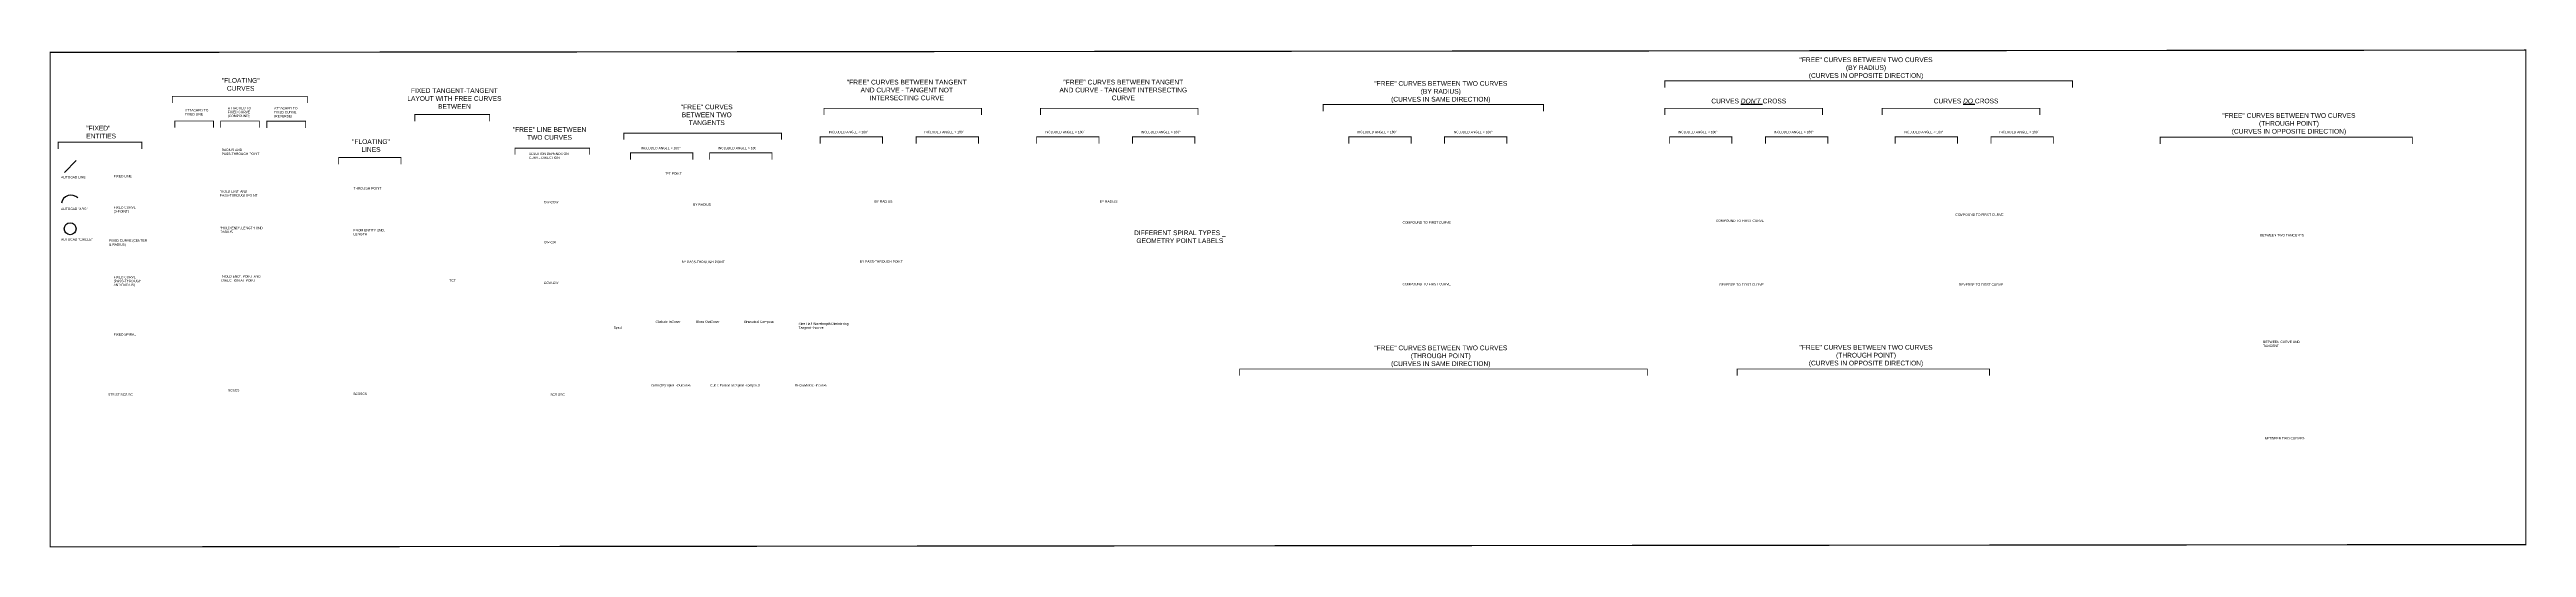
# Model space of a CAD drawing. Header units: feet. Extents: x -10 to 41795, y -4110 to 4302.
import ezdxf

# ---------------------------------------------------------------- set-up
doc = ezdxf.new("R2010")
doc.units = ezdxf.units.FT
doc.header["$LTSCALE"] = 10
doc.header["$MEASUREMENT"] = 0
doc.styles.get("Standard").update_dxf_attribs({"font": 'ARIAL.TTF'})

msp = doc.modelspace()

# ---------------------------------------------------------------- linework, layer by layer
msp.add_line((242, 2225), (442, 2425))
at = {"const_width": 20}
msp.add_lwpolyline([(0, -4100), (41785, -4061), (41785, 4292), (0, 4253)], close=True, dxfattribs=at)
at = {"const_width": 15}
for points in [[(34134, 3660), (34134, 3773), (27254, 3773), (27254, 3660)], [(4341, 3398), (4341, 3511), (2062, 3511), (2062, 3398)], [(25203, 3260), (25203, 3373), (21485, 3373), (21485, 3260)], [(2756, 2982), (2756, 3095), (2104, 3095), (2104, 2982)], [(3531, 2982), (3531, 3095), (2878, 3095), (2878, 2982)], [(4312, 2977), (4312, 3090), (3659, 3090), (3659, 2977)], [(7418, 3091), (7418, 3204), (6157, 3204), (6157, 3091)], [(15721, 3196), (15721, 3309), (13061, 3309), (13061, 3196)], [(19374, 3196), (19374, 3309), (16714, 3309), (16714, 3196)], [(29915, 3196), (29915, 3309), (27254, 3309), (27254, 3196)], [(33582, 3196), (33582, 3309), (30921, 3309), (30921, 3196)], [(1549, 2622), (1549, 2735), (134, 2735), (134, 2622)], [(9106, 2523), (9106, 2636), (7845, 2636), (7845, 2523)], [(12345, 2777), (12345, 2890), (9684, 2890), (9684, 2777)], [(10849, 2442), (10849, 2556), (9797, 2556), (9797, 2442)], [(12183, 2442), (12183, 2556), (11131, 2556), (11131, 2442)], [(14050, 2714), (14050, 2827), (12998, 2827), (12998, 2714)], [(15667, 2714), (15667, 2827), (14615, 2827), (14615, 2714)], [(17703, 2714), (17703, 2827), (16651, 2827), (16651, 2714)], [(19320, 2714), (19320, 2827), (18268, 2827), (18268, 2714)], [(22970, 2714), (22970, 2827), (21918, 2827), (21918, 2714)], [(24587, 2714), (24587, 2827), (23535, 2827), (23535, 2714)], [(28385, 2714), (28385, 2827), (27333, 2827), (27333, 2714)], [(30002, 2714), (30002, 2827), (28950, 2827), (28950, 2714)], [(32192, 2714), (32192, 2827), (31140, 2827), (31140, 2714)], [(33809, 2714), (33809, 2827), (32757, 2827), (32757, 2714)], [(39868, 2708), (39868, 2821), (35612, 2821), (35612, 2708)], [(5922, 2365), (5922, 2478), (4870, 2478), (4870, 2365)], [(26957, -1207), (26957, -1094), (20077, -1094), (20077, -1207)], [(32731, -1207), (32731, -1094), (28474, -1094), (28474, -1207)]]:
    msp.add_lwpolyline(points, dxfattribs=at)
msp.add_circle((338, 1274), 100)
msp.add_arc((353, 1678), 164, 45.3433, 170.8183)

# ---------------------------------------------------------------- texts
for s, insert, char_height, width, attachment_point in [('"FLOATING" CURVES', (3216, 3819), 80, 814.79, 2), ('"FREE" CURVES BETWEEN TANGENT AND CURVE - TANGENT NOT INTERSECTING CURVE', (14458, 3791), 80, 2187.71, 2), ('"FREE" CURVES BETWEEN TANGENT AND CURVE - TANGENT INTERSECTING CURVE', (18112, 3791), 80, 2187.71, 2), ('{\\fArial|b0|i0|c238|p34;"FREE" CURVES BETWEEN \\fArial|b0|i0|c0|p34;TWO \\fArial|b0|i0|c238|p34;CURVE\\fArial|b0|i0|c0|p34;S\\P(BY RADIUS)\\P(CURVES IN SAME DIRECTION)\\fArial|b0|i0|c238|p34;}', (23471, 3769), 80, 2408.37, 2), ('{\\fArial|b0|i0|c238|p34;"FREE" CURVES BETWEEN \\fArial|b0|i0|c0|p34;TWO \\fArial|b0|i0|c238|p34;CURVE\\fArial|b0|i0|c0|p34;S\\P(BY RADIUS)\\P(CURVES IN OPPOSITE DIRECTION)\\fArial|b0|i0|c238|p34;}', (30648, 4169), 80, 2408.37, 2), ('FIXED TANGENT-TANGENT LAYOUT WITH FREE CURVES BETWEEN', (6823, 3648), 80, 1671.18, 2), ('"FREE" CURVES BETWEEN TWO TANGENTS', (11082, 3372), 80, 1344.71, 2), ("{\\fArial|b0|i0|c238|p34;CURVES \\fArial|b0|i1|c0|p34;\\LDON'T\\fArial|b0|i0|c0|p34;\\l CROSS\\fArial|b0|i0|c238|p34;}", (28669, 3472), 80, 2408.37, 2), ('{\\fArial|b0|i0|c238|p34;CURVES \\fArial|b0|i1|c0|p34;\\LDO\\fArial|b0|i0|c0|p34;\\l CROSS\\fArial|b0|i0|c238|p34;}', (32336, 3472), 80, 2408.37, 2), ('"FIXED" ENTITIES', (609, 3014), 80, 592.95, 1), ('ATTACHED TO FIXED LINE', (2276, 3295), 40, 491.09, 1), ('ATTACHED TO FIXED CURVE (COMPOUND)', (2999, 3333), 40, 491.09, 1), ('ATTACHED TO FIXED CURVE (REVERSE)', (3780, 3329), 40, 491.09, 1), ('"FREE" LINE BETWEEN TWO CURVES', (8428, 2991), 80, 1344.71, 2), ('INCLUDED ANGLE < 180%%d', (13138, 2928), 40, 812.15, 1), ('INCLUDED ANGLE > 180%%d', (14755, 2928), 40, 812.15, 1), ('INCLUDED ANGLE < 180%%d', (16791, 2928), 40, 812.15, 1), ('INCLUDED ANGLE > 180%%d', (18408, 2928), 40, 812.15, 1), ('INCLUDED ANGLE < 180%%d', (22058, 2928), 40, 812.15, 1), ('INCLUDED ANGLE > 180%%d', (23675, 2928), 40, 812.15, 1), ('INCLUDED ANGLE < 180%%d', (27473, 2928), 40, 812.15, 1), ('INCLUDED ANGLE > 180%%d', (29091, 2928), 40, 812.15, 1), ('INCLUDED ANGLE < 180%%d', (31281, 2928), 40, 812.15, 1), ('INCLUDED ANGLE > 180%%d', (32898, 2928), 40, 812.15, 1), ('{\\fArial|b0|i0|c238|p34;"FREE" CURVES BETWEEN \\fArial|b0|i0|c0|p34;TWO \\fArial|b0|i0|c238|p34;CURVE\\fArial|b0|i0|c0|p34;S\\P(THROUGH POINT)\\P(CURVES IN OPPOSITE DIRECTION)\\fArial|b0|i0|c238|p34;}', (37786, 3227), 80, 2408.37, 2), ('RADIUS AND PASS-THROUGH POINT', (2895, 2626), 40, 725.84, 1), ('"FLOATING" LINES', (5415, 2786), 80, 814.79, 2), ('SOLUTION DEPENDS ON CURVE DIRECTION', (8080, 2561), 40, 725.84, 1), ('INCLUDED ANGLE < 180%%d', (9968, 2657), 40, 812.15, 1), ('INCLUDED ANGLE > 180%%d', (11271, 2657), 40, 812.15, 1), ('AUTOCAD LINE', (185, 2165), 40, 465.43, 1), ('FIXED LINE', (1072, 2182), 40, 465.43, 1), ('"PI" POINT', (10382, 2228), 40, 725.84, 1), ('"HOLD END" AND PASS-THROUGH POINT', (2864, 1925), 40, 725.84, 1), ('THROUGH POINT', (5121, 1977), 40, 725.84, 1), ('{\\fArial|b0|i0|c0|p34;CW-CCW\\fArial|b0|i0|c238|p34;}', (8333, 1744), 40, 725.84, 1), ('BY RADIUS', (10851, 1703), 40, 725.84, 1), ('BY RADIUS', (13914, 1755), 40, 725.84, 1), ('BY RADIUS', (17714, 1755), 40, 725.84, 1), ('AUTOCAD "ARC"', (185, 1630), 40, 614.42, 1), ('FIXED CURVE (3-POINT)', (1072, 1655), 40, 465.43, 1), ('"HOLD END", LENGTH AND RADIUS', (2871, 1307), 40, 725.84, 1), ('FROM ENTITY END, LENGTH', (5121, 1270), 40, 725.84, 1), ('{\\fArial|b0|i0|c0|p34;COMPOUND TO FIRST CURVE\\fArial|b0|i0|c238|p34;}', (22826, 1400), 40, 812.15, 1), ('{\\fArial|b0|i0|c0|p34;COMPOUND TO FIRST CURVE\\fArial|b0|i0|c238|p34;}', (28114, 1430), 40, 812.15, 1), ('{\\fArial|b0|i0|c0|p34;COMPOUND TO FIRST CURVE\\fArial|b0|i0|c238|p34;}', (32156, 1532), 40, 812.15, 1), ('AUTOCAD "CIRCLE"', (185, 1114), 40, 662.07, 1), ('FIXED CURVE (CENTER & RADIUS)', (996, 1095), 40, 641.16, 1), ('{\\fArial|b0|i0|c0|p34;CW-CW\\fArial|b0|i0|c238|p34;}', (8333, 1065), 40, 725.84, 1), ('DIFFERENT SPIRAL TYPES _ GEOMETRY POINT LABELS', (19067, 1246), 80, 2187.71, 2), ('{\\fArial|b0|i0|c0|p34;BETWEEN TWO TANGENTS\\fArial|b0|i0|c238|p34;}', (37296, 1185), 40, 812.15, 1), ('FIXED CURVE (PASS-THROUGH AND RADIUS)', (1072, 478), 40, 546.17, 1), ('"HOLD END", POINT AND DIRECTION AT POINT', (2890, 489), 40, 838.98, 1), ('TCT', (6738, 421), 40, 546.17, 1), ('BY PASS-THROUGH POINT', (10659, 733), 40, 1033, 1), ('BY PASS-THROUGH POINT', (13664, 740), 40, 1033, 1), ('{\\fArial|b0|i0|c0|p34;CCW-CW\\fArial|b0|i0|c238|p34;}', (8333, 380), 40, 725.84, 1), ('{\\fArial|b0|i0|c0|p34;COMPOUND TO FIRST CURVE\\fArial|b0|i0|c238|p34;}', (22826, 360), 40, 812.15, 1), ('{\\fArial|b0|i0|c0|p34;REVERSE TO FIRST CURVE\\fArial|b0|i0|c238|p34;}', (28173, 351), 40, 812.15, 1), ('{\\fArial|b0|i0|c0|p34;REVERSE TO FIRST CURVE\\fArial|b0|i0|c238|p34;}', (32215, 351), 40, 812.15, 1), ('Spiral', (9511, -374), 40, 1033, 1), ('{\\fArial CE|b0|i0|c238|p34;Clothoid}-InCurve', (10218, -277), 40, 1033, 1), ('{\\fArial CE|b0|i0|c238|p34;Bloss}-OutCurve', (10901, -277), 40, 1033, 1), ('{\\fArial CE|b0|i0|c238|p34;Sinusoidal-}Compoud', (11705, -277), 40, 1033, 1), ('{\\fArial CE|b0|i0|c238|p34;Sine Half-Wavelength Diminishing Tangent -}Incurve', (12631, -310), 40, 1033, 1), ('{\\fArial CE|b0|i0|c238|p34;FIXED SPIRAL}', (1072, -491), 40, 546.17, 1), ('{\\fArial|b0|i0|c238|p34;"FREE" CURVES BETWEEN \\fArial|b0|i0|c0|p34;TWO \\fArial|b0|i0|c238|p34;CURVE\\fArial|b0|i0|c0|p34;S\\P(THROUGH POINT)\\P(CURVES IN SAME DIRECTION)\\fArial|b0|i0|c238|p34;}', (23471, -698), 80, 2408.37, 2), ('{\\fArial|b0|i0|c238|p34;"FREE" CURVES BETWEEN \\fArial|b0|i0|c0|p34;TWO \\fArial|b0|i0|c238|p34;CURVE\\fArial|b0|i0|c0|p34;S\\P(THROUGH POINT)\\P(CURVES IN OPPOSITE DIRECTION)\\fArial|b0|i0|c238|p34;}', (30648, -688), 80, 2408.37, 2), ('{\\fArial|b0|i0|c0|p34;BETWEEN CURVE AND TANGENT\\fArial|b0|i0|c238|p34;}', (37349, -617), 40, 812.15, 1), ('STS ST SCS SC', (977, -1507), 40, 546.17, 1), ('SCSCS', (3001, -1435), 40, 546.17, 1), ('SCSSCS', (5117, -1495), 40, 546.17, 1), ('SCS SSC', (8442, -1507), 40, 546.17, 1), ('{\\fArial CE|b0|i0|c238|p34;Cubic}(JP){\\fArial CE|b0|i0|c238|p34; Spiral -Outcurve}', (10143, -1350), 40, 1033, 1), ('{\\fArial CE|b0|i0|c238|p34;Cubic Parabolas Spiral -}compoud', (11141, -1350), 40, 1033, 1), ('{\\fArial CE|b0|i0|c238|p34;Bi-Quadratic} {\\fArial CE|b0|i0|c238|p34;-}Incurve', (12575, -1350), 40, 1033, 1), ('{\\fArial|b0|i0|c0|p34;BETWEEN TWO CURVES\\fArial|b0|i0|c238|p34;}', (37376, -2245), 40, 812.15, 1)]:
    msp.add_mtext(s, dxfattribs=dict(insert=insert, char_height=char_height, width=width, attachment_point=attachment_point))

doc.saveas('drawing.dxf')
